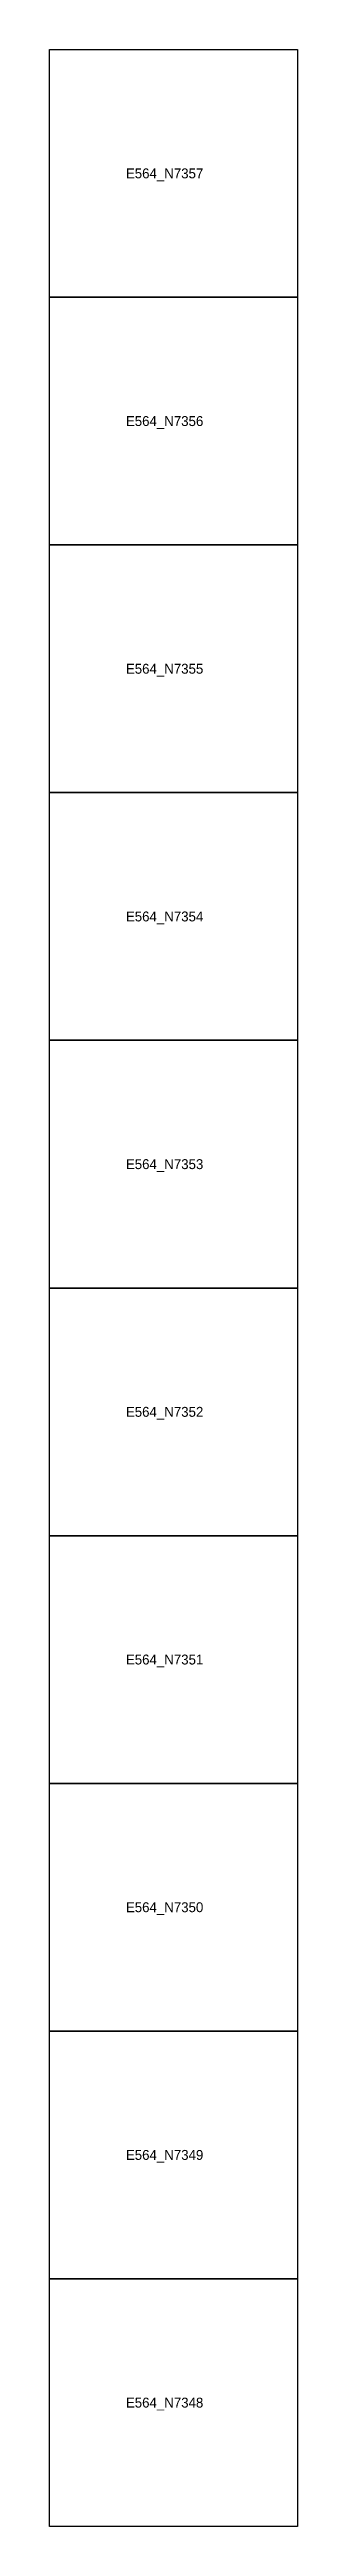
# Model space of a CAD drawing. Extents: x 546000 to 599000, y 7210000 to 7363000.
# Drawn here: x 564000 to 565000, y 7348000 to 7358000 of the extents above; entities that cross this region are included whole.
import ezdxf

# ---------------------------------------------------------------- set-up
doc = ezdxf.new("R2010")
doc.units = 0
doc.layers.add('FEATUREATTRIBS', color=7, linetype='Continuous')

msp = doc.modelspace()

# ---------------------------------------------------------------- texts
at = {"layer": 'FEATUREATTRIBS'}
for s, p in [('E564_N7357', (564308, 7357480)), ('E564_N7356', (564308, 7356480)), ('E564_N7355', (564308, 7355480)), ('E564_N7354', (564308, 7354480)), ('E564_N7353', (564308, 7353480)), ('E564_N7352', (564308, 7352480)), ('E564_N7351', (564308, 7351480)), ('E564_N7350', (564308, 7350480)), ('E564_N7349', (564308, 7349480)), ('E564_N7348', (564308, 7348480))]:
    msp.add_text(s, height=40, dxfattribs=at).set_placement(p)

# ---------------------------------------------------------------- linework, layer by layer
at = {"layer": 'FEATUREATTRIBS'}
for points in [[(564000, 7357000), (564000, 7358000), (565000, 7358000), (565000, 7357000)], [(564000, 7356000), (564000, 7357000), (565000, 7357000), (565000, 7356000)], [(564000, 7355000), (564000, 7356000), (565000, 7356000), (565000, 7355000)], [(564000, 7354000), (564000, 7355000), (565000, 7355000), (565000, 7354000)], [(564000, 7353000), (564000, 7354000), (565000, 7354000), (565000, 7353000)], [(564000, 7352000), (564000, 7353000), (565000, 7353000), (565000, 7352000)], [(564000, 7351000), (564000, 7352000), (565000, 7352000), (565000, 7351000)], [(564000, 7350000), (564000, 7351000), (565000, 7351000), (565000, 7350000)], [(564000, 7349000), (564000, 7350000), (565000, 7350000), (565000, 7349000)], [(564000, 7348000), (564000, 7349000), (565000, 7349000), (565000, 7348000)]]:
    msp.add_lwpolyline(points, close=True, dxfattribs=at)

msp.set_redraw_order([(e.dxf.handle, doc.entitydb.next_handle()) for e in msp.query("TEXT MTEXT ATTDEF DIMENSION ARC_DIMENSION")])  # texts and dimensions are drawn at this point

doc.saveas('drawing.dxf')
